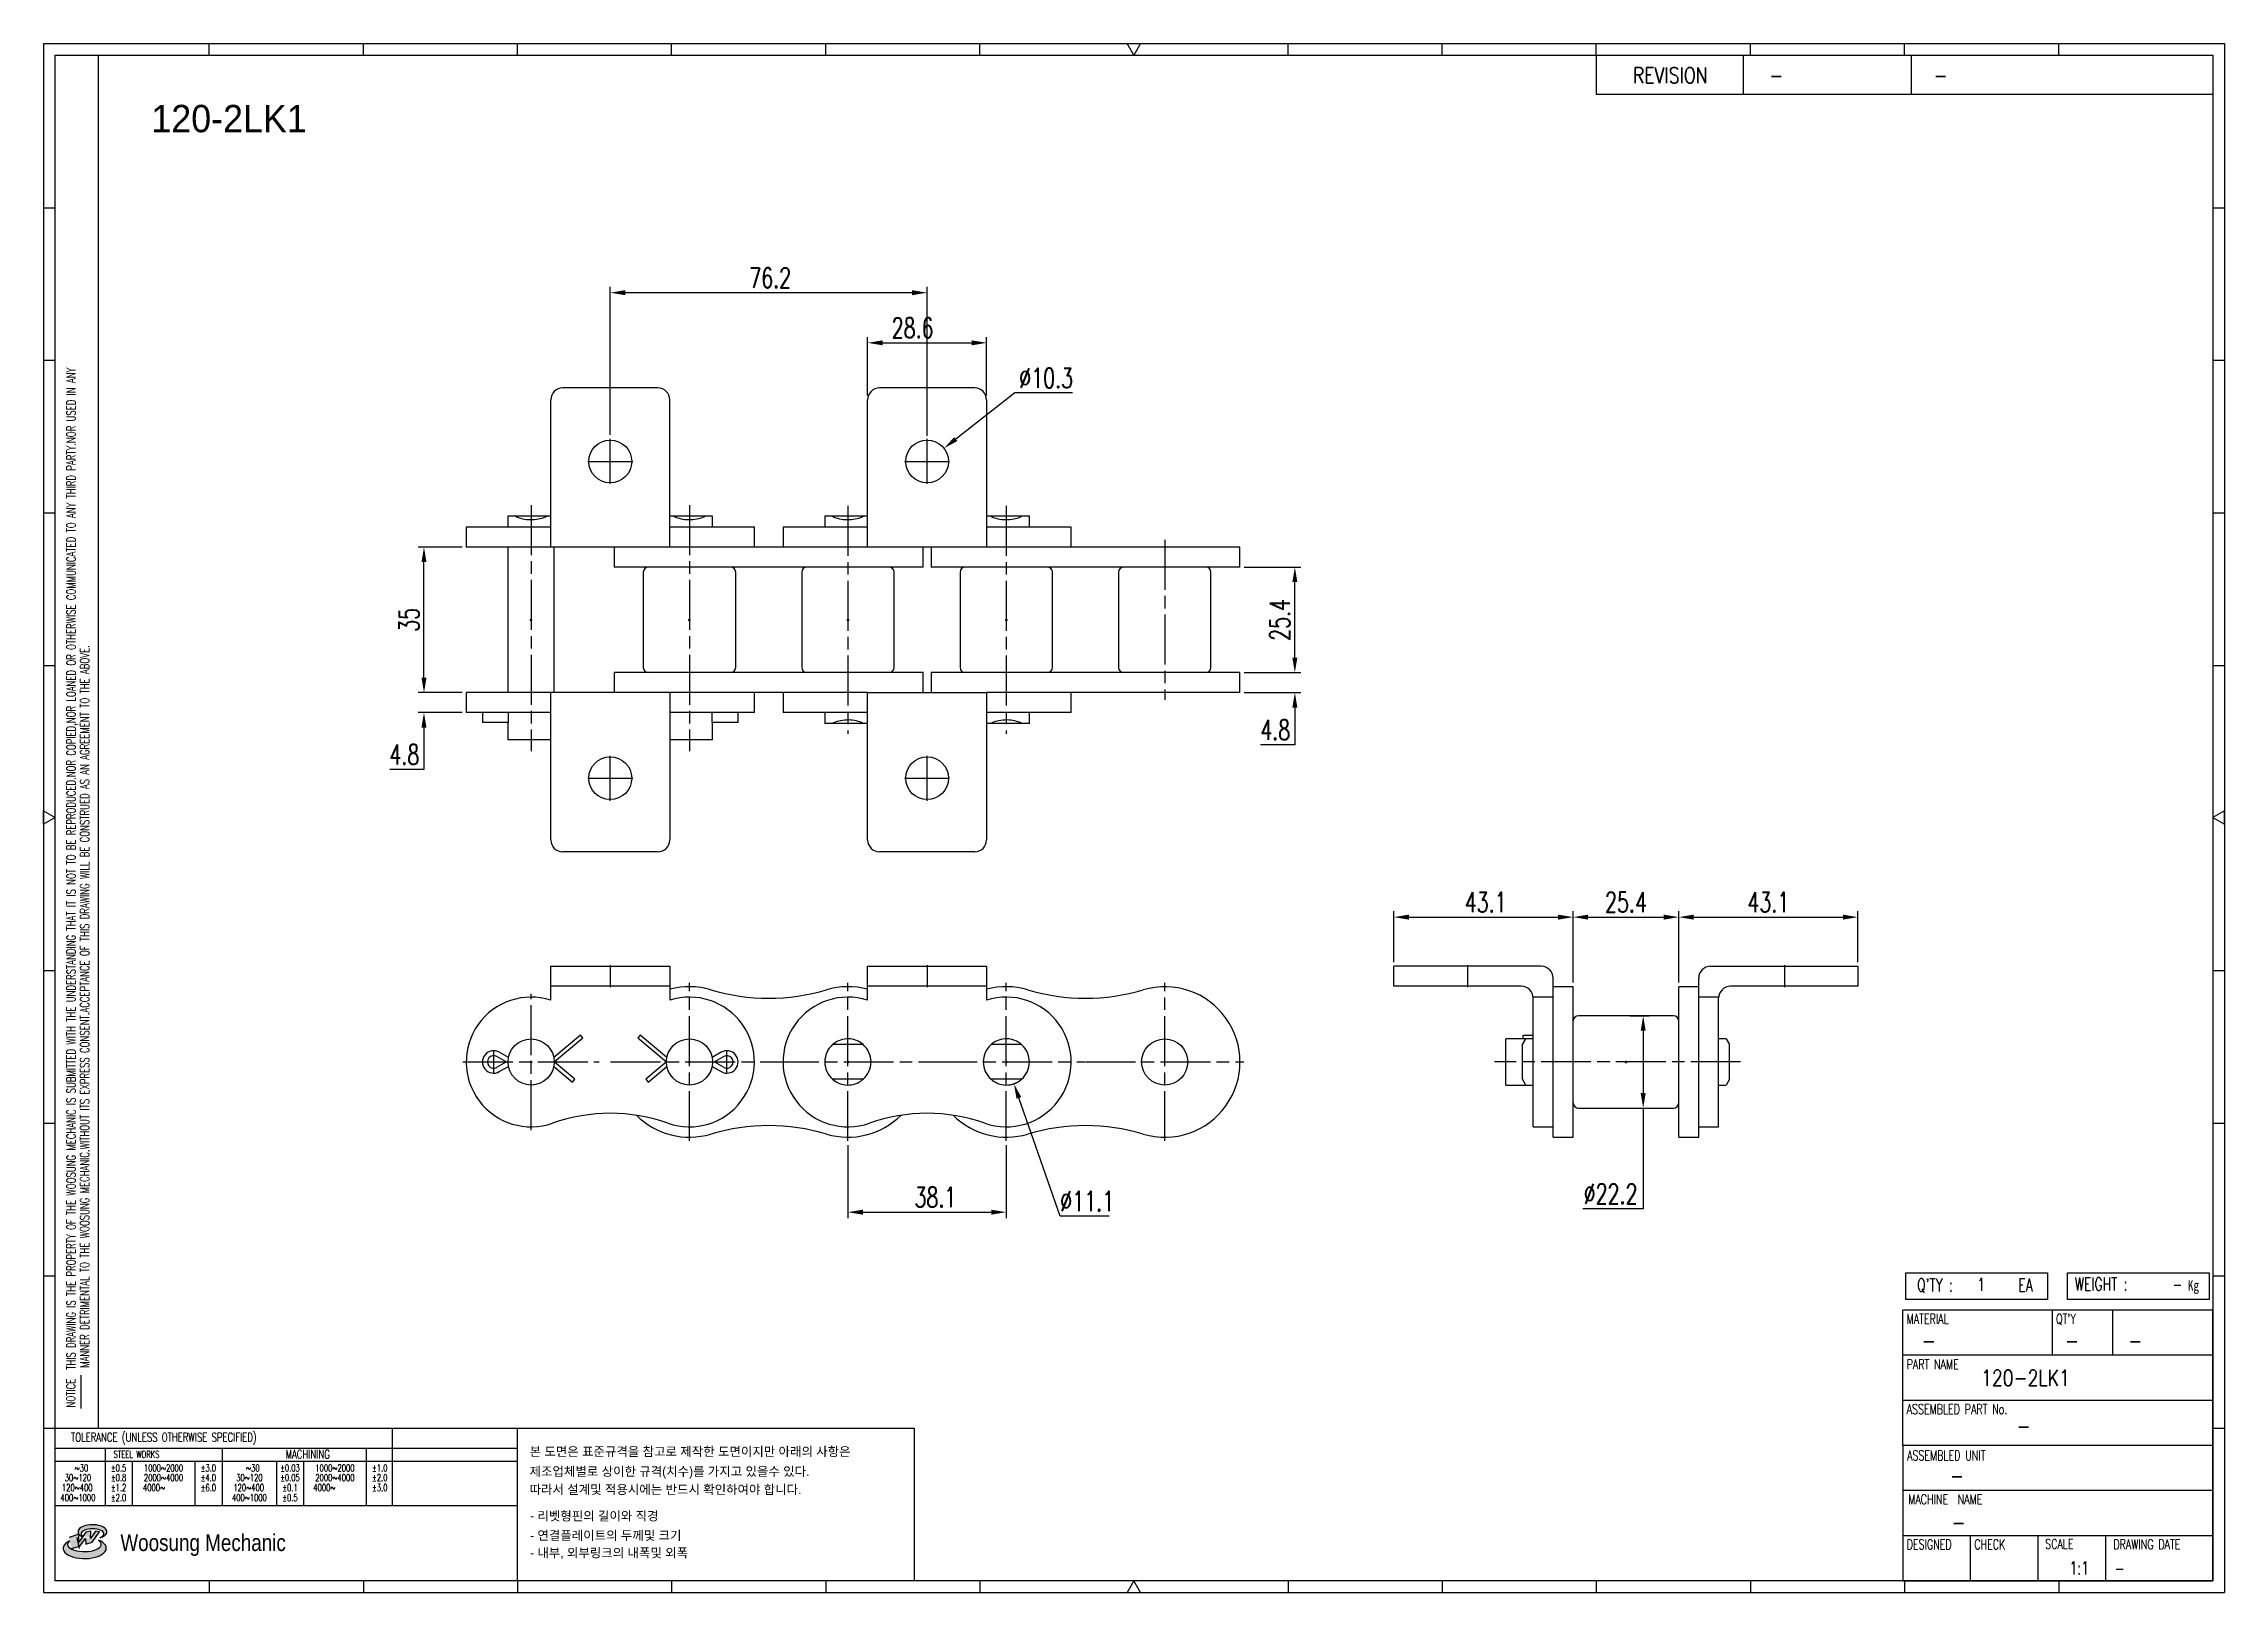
# Model space of a CAD drawing. Header units: millimetres. Extents: x 2104 to 2628, y 59 to 431.
import ezdxf
from ezdxf.enums import TextEntityAlignment as Align

# ---------------------------------------------------------------- set-up
doc = ezdxf.new("R2010")
doc.units = ezdxf.units.MM
doc.linetypes.add('AM_ISO08W050', pattern=[18, 12, -1.5, 3, -1.5])
doc.layers.get('Defpoints').update_dxf_attribs({"color": 80})
doc.layers.add('2d ConnectionPoints', color=7, linetype='Continuous', lineweight=50)
doc.layers.add('CL1', color=140, linetype='AM_ISO08W050', lineweight=25)
for name, color, linetype in [('S-DIM', 7, 'Continuous'), ('TITLE', 7, 'Continuous'), ('도면레이아웃', 7, 'Continuous')]:
    doc.layers.add(name, color=color, linetype=linetype)
doc.styles.add('HAN', font='ROMANS.shx', dxfattribs={"width": 0.7, "bigfont": 'whgtxt.shx'})
doc.styles.add('HKD_ST2', font='romans.shx', dxfattribs={"width": 0.7, "height": 4, "bigfont": '@extfont2.shx'})
doc.styles.add('HSG', font='SIMPLEX.shx', dxfattribs={"width": 0.7, "bigfont": 'HSG.shx'})
doc.styles.add('MtXpl_', font='Gulim.ttf')
doc.styles.add('SLDTEXTSTYLE4', font='arial.ttf', dxfattribs={"width": 0.8})
doc.dimstyles.new('AP2', dxfattribs={"dimscale": 2, "dimtxt": 2.4, "dimasz": 1.8, "dimexe": 0.7, "dimexo": 0.5, "dimgap": 0.6, "dimtad": 1, "dimtoh": 1, "dimdec": 1, "dimrnd": 0.01, "dimzin": 9, "dimdsep": 46, "dimtxsty": 'HSG', "dimcen": 0, "dimclrd": 251, "dimclre": 251, "dimclrt": 60, "dimazin": 2, "dimtp": 1, "dimtm": 1, "dimtfac": 0.5, "dimtdec": 1, "dimtofl": 0, "dimtmove": 0, "dimatfit": 3, "dimfxl": 0, "dimtvp": 1, "dimtolj": 2, "dimlwd": -1, "dimlwe": -1, "dimarcsym": 0})

msp = doc.modelspace()

# ---------------------------------------------------------------- texts
at = {"color": 254, "style": 'MtXpl_'}
msp.add_text('120-2LK1', height=6.586, dxfattribs=at).set_placement((2129.51, 409.97))
at = {"style": 'HAN', "width": 0.8}
msp.add_text('120-2LK1', height=3.8, dxfattribs=at).set_placement((2569.58, 108.46))
at = {"color": 140, "style": 'MtXpl_'}
for s, p in [('제조업체별로 상이한 규격(치수)를 가지고 있을수 있다.', (2220.48, 86.78)), ('본 도면은 표준규격을 참고로 제작한 도면이지만 아래의 사항은', (2220.48, 91.55)), ('따라서 설계및 적용시에는 반드시 확인하여야 합니다.', (2220.48, 82.42)), ('- 리벳형핀의 길이와 직경', (2220.6, 76.05)), ('- 연결플레이트의 두께및 크기', (2220.6, 71.38)), ('- 내부, 외부링크의 내폭및 외폭', (2220.6, 67.18))]:
    msp.add_text(s, height=2.1952, dxfattribs=at).set_placement(p)

# ---------------------------------------------------------------- blocks, each defined once
blk = doc.blocks.new('MAST')
at = {"layer": '도면레이아웃'}
h = blk.add_hatch(color=10, dxfattribs=at)
h.paths.add_polyline_path([(1.544, 35.177), (1.554, 34.966), (1.779, 35.034), (2.054, 35.422), (1.908, 35.446), (1.728, 35.167), (1.741, 35.439), (1.547, 35.405), (1.292, 35.041), (1.295, 35.33), (0.943, 35.208), (1.03, 34.8), (1.336, 34.885)])
edge = h.paths.add_edge_path()
edge.add_ellipse((1.795, 35.421), major_axis=(-0.53, 0), ratio=0.487785, start_angle=122.36065, end_angle=403.39574)
edge.add_line((1.411, 35.244), (1.419, 35.261))
edge.add_ellipse((1.798, 35.344), major_axis=(-0.423, 0), ratio=0.444396, start_angle=131.58977, end_angle=386.19408, ccw=False)
edge = h.paths.add_edge_path()
edge.add_ellipse((1.512, 34.815), major_axis=(-0.793, 0), ratio=0.480113, start_angle=314.67633, end_angle=590.85213)
edge.add_ellipse((1.501, 34.958), major_axis=(-0.62, 0), ratio=0.43311, start_angle=331.7024, end_angle=574.42495, ccw=False)
at = {"color": 140}
for p, q in [((0, 90.118), (80.15, 90.118)), ((0, 90.118), (0, 33.191)), ((80.15, 90.118), (80.15, 33.191)), ((57.068, 89.693), (57.068, 88.246)), ((62.47, 89.693), (62.47, 88.246)), ((68.635, 89.693), (68.635, 88.246)), ((79.725, 88.246), (57.068, 88.246)), ((68.449, 43.961), (68.449, 44.936)), ((68.449, 44.936), (73.654, 44.936)), ((73.654, 44.936), (73.654, 43.961)), ((74.39, 43.961), (74.39, 44.936)), ((74.39, 44.936), (79.595, 44.936)), ((79.595, 44.936), (79.595, 43.961)), ((68.336, 38.59), (68.336, 43.563)), ((79.725, 43.563), (68.336, 43.563)), ((73.654, 43.961), (68.449, 43.961)), ((73.827, 43.563), (73.827, 41.905)), ((79.595, 43.961), (74.39, 43.961)), ((76.037, 43.563), (76.037, 41.905)), ((79.725, 38.59), (79.725, 43.563)), ((79.725, 41.905), (68.336, 41.905)), ((79.725, 40.248), (68.336, 40.248)), ((68.336, 38.59), (68.336, 33.616)), ((79.725, 38.59), (68.336, 38.59)), ((79.725, 33.616), (79.725, 38.59)), ((79.725, 36.932), (68.336, 36.932)), ((79.725, 35.274), (68.336, 35.274)), ((70.822, 33.616), (70.822, 35.274)), ((73.309, 33.616), (73.309, 35.274)), ((75.796, 33.616), (75.796, 35.274)), ((0, 33.191), (80.15, 33.191)), ((68.336, 33.616), (79.725, 33.616))]:
    blk.add_line(p, q, dxfattribs=at)
for p, q in [((6.089, 89.693), (6.089, 90.118)), ((11.753, 89.693), (11.753, 90.118)), ((17.418, 89.693), (17.418, 90.118)), ((23.082, 89.693), (23.082, 90.118)), ((28.746, 89.693), (28.746, 90.118)), ((34.411, 89.693), (34.411, 90.118)), ((45.739, 89.693), (45.739, 90.118)), ((51.404, 89.693), (51.404, 90.118)), ((57.068, 89.693), (57.068, 90.118)), ((62.732, 89.693), (62.732, 90.118)), ((68.397, 89.693), (68.397, 90.118)), ((74.061, 89.693), (74.061, 90.118)), ((0, 84.085), (0.425, 84.085)), ((79.725, 84.085), (80.15, 84.085)), ((0, 78.478), (0.425, 78.478)), ((79.725, 78.478), (80.15, 78.478)), ((0, 72.87), (0.425, 72.87)), ((79.725, 72.87), (80.15, 72.87)), ((0, 67.262), (0.425, 67.262)), ((79.725, 67.262), (80.15, 67.262)), ((0, 56.047), (0.425, 56.047)), ((79.725, 56.047), (80.15, 56.047)), ((0, 50.439), (0.425, 50.439)), ((79.725, 50.439), (80.15, 50.439)), ((0, 44.832), (0.425, 44.832)), ((79.725, 44.832), (80.15, 44.832)), ((1.377, 39.947), (1.377, 41.174)), ((0, 39.224), (0.425, 39.224)), ((79.725, 39.224), (80.15, 39.224)), ((6.089, 33.616), (6.089, 33.191)), ((11.753, 33.616), (11.753, 33.191)), ((17.418, 33.616), (17.418, 33.191)), ((23.082, 33.616), (23.082, 33.191)), ((28.746, 33.616), (28.746, 33.191)), ((34.411, 33.616), (34.411, 33.191)), ((45.739, 33.616), (45.739, 33.191)), ((51.404, 33.616), (51.404, 33.191)), ((57.068, 33.616), (57.068, 33.191)), ((62.732, 33.616), (62.732, 33.191)), ((68.397, 33.616), (68.397, 33.191)), ((74.061, 33.616), (74.061, 33.191))]:
    blk.add_line(p, q)
at = {"color": 2}
for p, q in [((2.017, 39.224), (2.017, 89.693)), ((0.425, 39.224), (17.418, 39.224)), ((0.425, 38.487), (17.418, 38.487)), ((2.257, 38.487), (2.257, 36.382)), ((6.557, 38.5), (6.557, 36.382)), ((11.857, 38.487), (11.857, 36.382)), ((12.816, 39.224), (12.816, 36.382)), ((17.418, 33.616), (17.418, 39.224)), ((0.425, 38.012), (17.418, 38.012)), ((3.257, 38.012), (3.257, 36.382)), ((5.557, 38.012), (5.557, 36.382)), ((8.557, 38.012), (8.557, 36.382)), ((9.557, 38.026), (9.557, 36.382)), ((0.425, 36.382), (17.418, 36.382))]:
    blk.add_line(p, q, dxfattribs=at)
for points in [[(40.075, 89.693), (39.83, 90.118), (40.32, 90.118)], [(0.425, 61.679), (0, 61.433), (0, 61.924)], [(79.725, 61.679), (80.15, 61.433), (80.15, 61.924)], [(40.075, 33.616), (39.83, 33.191), (40.32, 33.191)]]:
    blk.add_lwpolyline(points, close=True)
at = {"color": 140}
blk.add_lwpolyline([(0.425, 89.693), (79.725, 89.693), (79.725, 33.616), (0.425, 33.616)], close=True, dxfattribs=at)
at = {"layer": '도면레이아웃'}
for p, q in [((1.295, 35.33), (0.943, 35.208)), ((1.547, 35.405), (1.292, 35.041)), ((1.292, 35.041), (1.295, 35.33)), ((1.741, 35.439), (1.547, 35.405)), ((1.908, 35.446), (1.728, 35.167)), ((1.728, 35.167), (1.741, 35.439)), ((1.779, 35.034), (2.054, 35.422)), ((2.054, 35.422), (1.908, 35.446)), ((1.03, 34.8), (1.336, 34.885)), ((1.224, 35.208), (1.311, 34.8)), ((1.224, 35.208), (1.224, 35.208)), ((1.336, 34.885), (1.544, 35.177)), ((1.419, 35.261), (1.411, 35.244)), ((1.544, 35.177), (1.554, 34.966)), ((1.554, 34.966), (1.779, 35.034))]:
    blk.add_line(p, q, dxfattribs=at)
for centre, major_axis, ratio, start_param, end_param in [((1.795, 35.421), (-0.53, 0), 0.487785, 2.135596, 7.040584), ((1.798, 35.344), (-0.423, 0), 0.444396, 2.296675, 6.740358), ((1.512, 34.815), (-0.793, 0), 0.480113, 5.492138, 10.312315), ((1.501, 34.958), (-0.62, 0), 0.43311, 5.789299, 10.025607)]:
    blk.add_ellipse(centre, major_axis=major_axis, ratio=ratio, start_param=start_param, end_param=end_param, dxfattribs=at)
for s, height, style, width, p in [('REVISION', 0.5806, 'HAN', 0.8, (58.415, 88.664)), ('-', 0.581, 'HAN', 0.8, (63.426, 88.664)), ('-', 0.581, 'HAN', 0.8, (69.468, 88.664)), ("Q'TY : ", 0.4746, 'HKD_ST2', 0.7, (68.857, 44.253)), ('1', 0.475, 'HKD_ST2', 0.7, (71.071, 44.275)), ('EA', 0.4746, 'HKD_ST2', 0.7, (72.578, 44.253)), ('WEIGHT : ', 0.4746, 'HKD_ST2', 0.7, (74.65, 44.286)), ('-', 0.581, 'HAN', 0.8, (69.029, 42.157)), ('-', 0.581, 'HAN', 0.8, (74.289, 42.157)), ('-', 0.581, 'HAN', 0.8, (76.623, 42.157)), ('-', 0.581, 'HAN', 0.8, (72.515, 39.013)), ('-', 0.581, 'HAN', 0.8, (70.067, 37.189)), ('-', 0.581, 'HAN', 0.8, (70.126, 35.48)), ('1:1', 0.4746, 'HKD_ST2', 0.7, (74.458, 33.848)), ('-', 0.475, 'HKD_ST2', 0.7, (76.112, 33.837))]:
    blk.add_text(s, height=height, dxfattribs=dict(style=style, width=width)).set_placement(p)
at = {"color": 6, "style": 'HKD_ST2', "width": 0.7}
for s, p in [(' THIS DRAWING IS THE PROPERTY OF THE WOOSUNG MECHANIC IS SUBMITTED WITH THE UNDERSTANDING THAT IT IS NOT TO BE REPRODUCED.NOR COPIED,NOR LOANED OR OTHERWISE COMMUNICATED TO ANY THIRD PARTY.NOR USED IN ANY', (1.173, 41.217)), ('MANNER DETRIMENTAL TO THE WOOSUNG MECHANIC.WITHOUT ITS EXPRESS CONSENT.ACCEPTANCE OF THIS DRAWING WILL BE CONSTRUED AS AN AGREEMENT TO THE ABOVE.', (1.672, 41.447))]:
    blk.add_text(s, height=0.326266, rotation=90, dxfattribs=at).set_placement(p)
at = {"style": 'HKD_ST2', "width": 0.7}
blk.add_text('-', height=0.475, dxfattribs=at).set_placement((78.613, 44.286), align=Align.RIGHT)
at = {"color": 254, "style": 'HKD_ST2', "width": 0.7}
for s, height, p in [('MATERIAL', 0.3651, (68.474, 43.425)), ("QT'Y", 0.3651, (73.965, 43.425)), ('PART NAME', 0.3651, (68.474, 41.756)), ('ASSEMBLED PART No.', 0.36511, (68.474, 40.109)), ('ASSEMBLED UNIT', 0.36511, (68.49, 38.408)), ('MACHINE  NAME', 0.36511, (68.532, 36.794)), ('DESIGNED', 0.3651, (68.474, 35.136)), ('CHECK', 0.3651, (70.961, 35.136)), ('SCALE', 0.3651, (73.566, 35.153)), ('DRAWING DATE', 0.36511, (76.071, 35.141))]:
    blk.add_text(s, height=height, dxfattribs=at).set_placement(p, align=Align.TOP_LEFT)
at = {"style": 'HKD_ST2', "width": 0.7}
blk.add_text('NOTICE', height=0.3263, rotation=90, dxfattribs=at).set_placement((1.163, 39.988))
blk.add_text('TOLERANCE (UNLESS OTHERWISE SPECIFIED)', height=0.32627, dxfattribs=at).set_placement((4.417, 38.896), align=Align.MIDDLE_CENTER)
at = {"color": 4, "style": 'HKD_ST2', "width": 0.7}
for s, height, p in [('%%12630', 0.261, (1.389, 37.762)), ('1000%%1262000', 0.26101, (4.407, 37.762)), ('%%12630', 0.261, (7.689, 37.762)), ('1000%%1262000', 0.26101, (10.707, 37.762)), ('120%%126400', 0.26101, (1.237, 37.045)), ('30%%126120', 0.261, (1.263, 37.411)), ('4000%%126', 0.261, (4.061, 37.045)), ('2000%%1264000', 0.26101, (4.407, 37.411)), ('120%%126400', 0.26101, (7.537, 37.045)), ('30%%126120', 0.261, (7.563, 37.411)), ('4000%%126', 0.261, (10.321, 37.045)), ('2000%%1264000', 0.26101, (10.707, 37.411)), ('400%%1261000', 0.26101, (1.263, 36.67)), ('400%%1261000', 0.26101, (7.563, 36.67))]:
    blk.add_text(s, height=height, dxfattribs=at).set_placement(p, align=Align.MIDDLE_CENTER)
for s, height, p in [('%%P0.5', 0.261, (2.757, 37.762)), ('STEEL WORKS', 0.26101, (3.416, 38.268)), ('%%P3.0', 0.261, (6.057, 37.762)), ('%%P0.03', 0.261, (9.057, 37.762)), ('MACHINING', 0.3263, (9.707, 38.27)), ('%%P1.0', 0.261, (12.357, 37.762)), ('%%P0.8', 0.261, (2.757, 37.411)), ('%%P1.2', 0.261, (2.757, 37.045)), ('%%P4.0', 0.261, (6.057, 37.411)), ('%%P6.0', 0.261, (6.057, 37.045)), ('%%P0.05', 0.261, (9.057, 37.411)), ('%%P0.1', 0.261, (9.057, 37.045)), ('%%P2.0', 0.261, (12.357, 37.411)), ('%%P3.0', 0.261, (12.357, 37.045)), ('%%P2.0', 0.261, (2.757, 36.67)), ('%%P0.5', 0.261, (9.057, 36.67))]:
    blk.add_text(s, height=height, dxfattribs=at).set_placement(p, align=Align.MIDDLE)
at = {"color": 1, "style": 'SLDTEXTSTYLE4', "width": 0.8}
blk.add_text('Woosung Mechanic', height=0.61957, dxfattribs=at).set_placement((2.822, 34.711))
at = {"layer": 'TITLE', "width": 0.8}
blk.add_text('Kg', height=0.3789, dxfattribs=at).set_placement((78.807, 44.286))
blk = doc.blocks.new('*D2')
at = {"layer": 'Defpoints', "color": 0, "transparency": 16777216}
for p in [(2391.34, 279.99), (2404.54, 279.99), (2391.34, 275.19)]:
    blk.add_point(p, dxfattribs=at)
at = {"layer": 'S-DIM', "color": 251, "linetype": 'ByBlock', "transparency": 16777216}
for p, q in [((2404.54, 283.59), (2404.54, 287.19)), ((2392.34, 279.99), (2405.94, 279.99)), ((2392.34, 275.19), (2405.94, 275.19)), ((2404.54, 271.59), (2404.54, 262.62)), ((2404.54, 262.62), (2396.3, 262.62))]:
    blk.add_line(p, q, dxfattribs=at)
at = {"layer": 'S-DIM', "color": 251, "transparency": 16777216}
for points in [[(2403.94, 283.59), (2405.14, 283.59), (2404.54, 279.99)], [(2403.94, 271.59), (2405.14, 271.59), (2404.54, 275.19)]]:
    blk.add_solid(points, dxfattribs=at)
at = {"layer": 'S-DIM', "color": 60, "transparency": 16777216, "insert": (2399.82, 266.22), "char_height": 4.8, "attachment_point": 5, "style": 'HSG'}
blk.add_mtext('\\A2;4.8', dxfattribs=at)
blk = doc.blocks.new('*D3')
at = {"layer": 'Defpoints', "color": 0, "transparency": 16777216}
for p in [(2391.34, 305.39), (2404.54, 305.39), (2391.34, 279.99)]:
    blk.add_point(p, dxfattribs=at)
at = {"layer": 'S-DIM', "color": 251, "linetype": 'ByBlock', "transparency": 16777216}
for p, q in [((2392.34, 305.39), (2405.94, 305.39)), ((2404.54, 283.59), (2404.54, 301.79)), ((2392.34, 279.99), (2405.94, 279.99))]:
    blk.add_line(p, q, dxfattribs=at)
at = {"layer": 'S-DIM', "color": 251, "transparency": 16777216}
for points in [[(2403.94, 301.79), (2405.14, 301.79), (2404.54, 305.39)], [(2403.94, 283.59), (2405.14, 283.59), (2404.54, 279.99)]]:
    blk.add_solid(points, dxfattribs=at)
at = {"layer": 'S-DIM', "color": 60, "transparency": 16777216, "insert": (2400.94, 292.69), "char_height": 4.8, "attachment_point": 5, "rotation": 90, "style": 'HSG'}
blk.add_mtext('\\A2;25.4', dxfattribs=at)
blk = doc.blocks.new('*D4')
at = {"layer": 'Defpoints', "color": 0, "transparency": 16777216}
for p in [(2239.89, 371.38), (2239.89, 336.2), (2316.09, 335.94)]:
    blk.add_point(p, dxfattribs=at)
at = {"layer": 'S-DIM', "color": 251, "linetype": 'ByBlock', "transparency": 16777216}
for p, q in [((2239.89, 337.2), (2239.89, 372.78)), ((2316.09, 336.94), (2316.09, 372.78)), ((2312.49, 371.38), (2243.49, 371.38))]:
    blk.add_line(p, q, dxfattribs=at)
at = {"layer": 'S-DIM', "color": 251, "transparency": 16777216}
for points in [[(2243.49, 371.98), (2243.49, 370.78), (2239.89, 371.38)], [(2312.49, 371.98), (2312.49, 370.78), (2316.09, 371.38)]]:
    blk.add_solid(points, dxfattribs=at)
at = {"layer": 'S-DIM', "color": 60, "transparency": 16777216, "insert": (2278.34, 374.98), "char_height": 4.8, "attachment_point": 5, "style": 'HSG'}
blk.add_mtext('\\A2;76.2', dxfattribs=at)
blk = doc.blocks.new('*D5')
at = {"layer": 'Defpoints', "color": 0, "transparency": 16777216}
for p in [(2330.39, 359.32), (2301.79, 345.63), (2330.39, 345.63)]:
    blk.add_point(p, dxfattribs=at)
at = {"layer": 'S-DIM', "color": 251, "linetype": 'ByBlock', "transparency": 16777216}
for p, q in [((2301.79, 346.63), (2301.79, 360.72)), ((2305.39, 359.32), (2326.79, 359.32)), ((2330.39, 346.63), (2330.39, 360.72))]:
    blk.add_line(p, q, dxfattribs=at)
at = {"layer": 'S-DIM', "color": 251, "transparency": 16777216}
for points in [[(2305.39, 359.92), (2305.39, 358.72), (2301.79, 359.32)], [(2326.79, 359.92), (2326.79, 358.72), (2330.39, 359.32)]]:
    blk.add_solid(points, dxfattribs=at)
at = {"layer": 'S-DIM', "color": 60, "transparency": 16777216, "insert": (2312.61, 362.92), "char_height": 4.8, "attachment_point": 5, "style": 'HSG'}
blk.add_mtext('\\A2;28.6', dxfattribs=at)
blk = doc.blocks.new('*D6')
at = {"layer": 'Defpoints', "color": 0, "transparency": 16777216}
for p in [(2320.15, 333.96), (2312.03, 327.63)]:
    blk.add_point(p, dxfattribs=at)
at = {"layer": 'S-DIM', "color": 251, "linetype": 'ByBlock', "transparency": 16777216}
for p, q in [((2337.19, 347.26), (2322.99, 336.18)), ((2351.03, 347.26), (2337.19, 347.26))]:
    blk.add_line(p, q, dxfattribs=at)
at = {"layer": 'S-DIM', "color": 251, "transparency": 16777216}
blk.add_solid([(2322.62, 336.65), (2323.36, 335.7), (2320.15, 333.96)], dxfattribs=at)
at = {"layer": 'S-DIM', "color": 60, "transparency": 16777216, "insert": (2344.71, 350.86), "char_height": 4.8, "attachment_point": 5, "style": 'HSG'}
blk.add_mtext('\\A2;∅10.3', dxfattribs=at)
blk = doc.blocks.new('*D7')
at = {"layer": 'Defpoints', "color": 0, "transparency": 16777216}
for p in [(2195.08, 275.19), (2205.24, 275.19), (2205.24, 270.39)]:
    blk.add_point(p, dxfattribs=at)
at = {"layer": 'S-DIM', "color": 251, "linetype": 'ByBlock', "transparency": 16777216}
for p, q in [((2195.08, 278.79), (2195.08, 282.39)), ((2204.24, 275.19), (2193.68, 275.19)), ((2204.24, 270.39), (2193.68, 270.39)), ((2195.08, 266.79), (2195.08, 256.72)), ((2195.08, 256.72), (2186.84, 256.72))]:
    blk.add_line(p, q, dxfattribs=at)
at = {"layer": 'S-DIM', "color": 251, "transparency": 16777216}
for points in [[(2194.48, 278.79), (2195.68, 278.79), (2195.08, 275.19)], [(2194.48, 266.79), (2195.68, 266.79), (2195.08, 270.39)]]:
    blk.add_solid(points, dxfattribs=at)
at = {"layer": 'S-DIM', "color": 60, "transparency": 16777216, "insert": (2190.36, 260.32), "char_height": 4.8, "attachment_point": 5, "style": 'HSG'}
blk.add_mtext('\\A2;4.8', dxfattribs=at)
blk = doc.blocks.new('*D8')
at = {"layer": 'Defpoints', "color": 0, "transparency": 16777216}
for p in [(2195.08, 310.19), (2205.24, 310.19), (2205.24, 275.19)]:
    blk.add_point(p, dxfattribs=at)
at = {"layer": 'S-DIM', "color": 251, "linetype": 'ByBlock', "transparency": 16777216}
for p, q in [((2204.24, 310.19), (2193.68, 310.19)), ((2195.08, 278.79), (2195.08, 306.59)), ((2204.24, 275.19), (2193.68, 275.19))]:
    blk.add_line(p, q, dxfattribs=at)
at = {"layer": 'S-DIM', "color": 251, "transparency": 16777216}
for points in [[(2194.48, 306.59), (2195.68, 306.59), (2195.08, 310.19)], [(2194.48, 278.79), (2195.68, 278.79), (2195.08, 275.19)]]:
    blk.add_solid(points, dxfattribs=at)
at = {"layer": 'S-DIM', "color": 60, "transparency": 16777216, "insert": (2191.48, 292.69), "char_height": 4.8, "attachment_point": 5, "rotation": 90, "style": 'HSG'}
blk.add_mtext('\\A2;35', dxfattribs=at)
blk = doc.blocks.new('*D9')
at = {"layer": 'Defpoints', "color": 0, "transparency": 16777216}
for p in [(2297.04, 167.35), (2335.14, 167.35), (2335.14, 150.21)]:
    blk.add_point(p, dxfattribs=at)
at = {"layer": 'S-DIM', "color": 251, "linetype": 'ByBlock', "transparency": 16777216}
for p, q in [((2297.04, 166.35), (2297.04, 148.81)), ((2335.14, 166.35), (2335.14, 148.81)), ((2300.64, 150.21), (2331.54, 150.21))]:
    blk.add_line(p, q, dxfattribs=at)
at = {"layer": 'S-DIM', "color": 251, "transparency": 16777216}
for points in [[(2300.64, 150.81), (2300.64, 149.61), (2297.04, 150.21)], [(2331.54, 150.81), (2331.54, 149.61), (2335.14, 150.21)]]:
    blk.add_solid(points, dxfattribs=at)
at = {"layer": 'S-DIM', "color": 60, "transparency": 16777216, "insert": (2318.09, 153.81), "char_height": 4.8, "attachment_point": 5, "style": 'HSG'}
blk.add_mtext('\\A2;38.1', dxfattribs=at)
blk = doc.blocks.new('*D10')
at = {"layer": 'Defpoints', "color": 0, "transparency": 16777216}
for p in [(2333.31, 191.6), (2336.97, 181.11)]:
    blk.add_point(p, dxfattribs=at)
at = {"layer": 'S-DIM', "color": 251, "linetype": 'ByBlock', "transparency": 16777216}
for p, q in [((2348.1, 149.27), (2338.16, 177.71)), ((2359.86, 149.27), (2348.1, 149.27))]:
    blk.add_line(p, q, dxfattribs=at)
blk.add_arc((2335.14, 186.35), 5.56, 274.8325, 301.0954, dxfattribs=at)
at = {"layer": 'S-DIM', "color": 251, "transparency": 16777216}
blk.add_solid([(2338.73, 177.91), (2337.59, 177.51), (2336.97, 181.11)], dxfattribs=at)
at = {"layer": 'S-DIM', "color": 60, "transparency": 16777216, "insert": (2354.58, 152.87), "char_height": 4.8, "attachment_point": 5, "style": 'HSG'}
blk.add_mtext('\\A2;∅11.1', dxfattribs=at)
blk = doc.blocks.new('*D11')
at = {"layer": 'Defpoints', "color": 0, "transparency": 16777216}
for p in [(2471.47, 221.18), (2428.37, 209.35), (2471.47, 204.45)]:
    blk.add_point(p, dxfattribs=at)
at = {"layer": 'S-DIM', "color": 251, "linetype": 'ByBlock', "transparency": 16777216}
for p, q in [((2428.37, 210.35), (2428.37, 222.58)), ((2431.97, 221.18), (2467.87, 221.18)), ((2471.47, 205.45), (2471.47, 222.58))]:
    blk.add_line(p, q, dxfattribs=at)
at = {"layer": 'S-DIM', "color": 251, "transparency": 16777216}
for points in [[(2431.97, 221.78), (2431.97, 220.58), (2428.37, 221.18)], [(2467.87, 221.78), (2467.87, 220.58), (2471.47, 221.18)]]:
    blk.add_solid(points, dxfattribs=at)
at = {"layer": 'S-DIM', "color": 60, "transparency": 16777216, "insert": (2450.43, 224.78), "char_height": 4.8, "attachment_point": 5, "style": 'HSG'}
blk.add_mtext('\\A2;43.1', dxfattribs=at)
blk = doc.blocks.new('*D12')
at = {"layer": 'Defpoints', "color": 0, "transparency": 16777216}
for p in [(2496.87, 221.18), (2471.47, 204.45), (2496.87, 204.45)]:
    blk.add_point(p, dxfattribs=at)
at = {"layer": 'S-DIM', "color": 251, "linetype": 'ByBlock', "transparency": 16777216}
for p, q in [((2471.47, 205.45), (2471.47, 222.58)), ((2475.07, 221.18), (2493.27, 221.18)), ((2496.87, 205.45), (2496.87, 222.58))]:
    blk.add_line(p, q, dxfattribs=at)
at = {"layer": 'S-DIM', "color": 251, "transparency": 16777216}
for points in [[(2475.07, 221.78), (2475.07, 220.58), (2471.47, 221.18)], [(2493.27, 221.78), (2493.27, 220.58), (2496.87, 221.18)]]:
    blk.add_solid(points, dxfattribs=at)
at = {"layer": 'S-DIM', "color": 60, "transparency": 16777216, "insert": (2484.17, 224.78), "char_height": 4.8, "attachment_point": 5, "style": 'HSG'}
blk.add_mtext('\\A2;25.4', dxfattribs=at)
blk = doc.blocks.new('*D13')
at = {"layer": 'Defpoints', "color": 0, "transparency": 16777216}
for p in [(2539.97, 221.18), (2539.97, 209.35), (2496.87, 204.45)]:
    blk.add_point(p, dxfattribs=at)
at = {"layer": 'S-DIM', "color": 251, "linetype": 'ByBlock', "transparency": 16777216}
for p, q in [((2496.87, 205.45), (2496.87, 222.58)), ((2500.47, 221.18), (2536.37, 221.18)), ((2539.97, 210.35), (2539.97, 222.58))]:
    blk.add_line(p, q, dxfattribs=at)
at = {"layer": 'S-DIM', "color": 251, "transparency": 16777216}
for points in [[(2500.47, 221.78), (2500.47, 220.58), (2496.87, 221.18)], [(2536.37, 221.78), (2536.37, 220.58), (2539.97, 221.18)]]:
    blk.add_solid(points, dxfattribs=at)
at = {"layer": 'S-DIM', "color": 60, "transparency": 16777216, "insert": (2518.42, 224.78), "char_height": 4.8, "attachment_point": 5, "style": 'HSG'}
blk.add_mtext('\\A2;43.1', dxfattribs=at)
blk = doc.blocks.new('*D14')
at = {"layer": 'Defpoints', "color": 0, "transparency": 16777216}
for p in [(2484.17, 197.47), (2484.17, 175.24), (2488.32, 175.24)]:
    blk.add_point(p, dxfattribs=at)
at = {"layer": 'S-DIM', "color": 251, "linetype": 'ByBlock', "transparency": 16777216}
for p, q in [((2485.17, 197.47), (2489.72, 197.47)), ((2488.32, 193.87), (2488.32, 178.84)), ((2485.17, 175.24), (2489.72, 175.24)), ((2488.32, 175.24), (2488.32, 151.02)), ((2488.32, 151.02), (2473.84, 151.02))]:
    blk.add_line(p, q, dxfattribs=at)
at = {"layer": 'S-DIM', "color": 251, "transparency": 16777216}
for points in [[(2487.72, 193.87), (2488.92, 193.87), (2488.32, 197.47)], [(2487.72, 178.84), (2488.92, 178.84), (2488.32, 175.24)]]:
    blk.add_solid(points, dxfattribs=at)
at = {"layer": 'S-DIM', "color": 60, "transparency": 16777216, "insert": (2480.48, 154.62), "char_height": 4.8, "attachment_point": 5, "style": 'HSG'}
blk.add_mtext('\\A2;%%c22.2', dxfattribs=at)

# ---------------------------------------------------------------- dimensions: what is measured, and where the dimension line sits
at = {"layer": 'S-DIM'}
for base, p1, p2, picture, middle in [((2239.89, 371.38), (2316.09, 335.94), (2239.89, 336.2), '*D4', (2278.34, 371.38)), ((2330.39, 359.32), (2301.79, 345.63), (2330.39, 345.63), '*D5', (2312.61, 359.32)), ((2471.47, 221.18), (2428.37, 209.35), (2471.47, 204.45), '*D11', (2450.43, 221.18)), ((2335.14, 150.21), (2297.04, 167.35), (2335.14, 167.35), '*D9', (2318.09, 150.21))]:
    dim = msp.add_linear_dim(base=base, p1=p1, p2=p2, dimstyle='AP2', dxfattribs=at)
    dim.commit()
    dim.dimension.update_dxf_attribs({"geometry": picture, "text_midpoint": middle, "dimtype": 128})
for p1, p2, picture, middle in [((2312.03, 327.63), (2320.15, 333.96), '*D6', (2344.71, 347.26)), ((2333.31, 191.6), (2336.97, 181.11), '*D10', (2354.58, 149.27))]:
    dim = msp.add_diameter_dim_2p(p1=p1, p2=p2, dimstyle='AP2', dxfattribs=at)
    dim.commit()
    dim.dimension.update_dxf_attribs({"geometry": picture, "text_midpoint": middle, "dimtype": 131})
for base, p1, p2, picture, middle in [((2195.08, 310.19), (2205.24, 275.19), (2205.24, 310.19), '*D8', (2191.48, 292.69)), ((2404.54, 305.39), (2391.34, 279.99), (2391.34, 305.39), '*D3', (2400.94, 292.69))]:
    dim = msp.add_linear_dim(base=base, p1=p1, p2=p2, angle=90, dimstyle='AP2', override={"dimtmove": 1}, dxfattribs=at)
    dim.commit()
    dim.dimension.update_dxf_attribs({"geometry": picture, "text_midpoint": middle})
for base, p1, p2, picture, middle in [((2404.54, 279.99), (2391.34, 275.19), (2391.34, 279.99), '*D2', (2399.82, 262.62)), ((2195.08, 275.19), (2205.24, 270.39), (2205.24, 275.19), '*D7', (2190.36, 256.72))]:
    dim = msp.add_linear_dim(base=base, p1=p1, p2=p2, angle=90, dimstyle='AP2', dxfattribs=at)
    dim.commit()
    dim.dimension.update_dxf_attribs({"geometry": picture, "text_midpoint": middle, "dimtype": 128})
for base, p1, p2, picture, middle in [((2496.87, 221.18), (2471.47, 204.45), (2496.87, 204.45), '*D12', (2484.17, 224.78)), ((2539.97, 221.18), (2496.87, 204.45), (2539.97, 209.35), '*D13', (2518.42, 224.78))]:
    dim = msp.add_linear_dim(base=base, p1=p1, p2=p2, dimstyle='AP2', override={"dimtmove": 1}, dxfattribs=at)
    dim.commit()
    dim.dimension.update_dxf_attribs({"geometry": picture, "text_midpoint": middle})
dim = msp.add_linear_dim(base=(2488.32, 175.24), p1=(2484.17, 197.47), p2=(2484.17, 175.24), angle=90, text='%%c<>', dimstyle='AP2', dxfattribs=at)
dim.commit()
dim.dimension.update_dxf_attribs({"geometry": '*D14', "text_midpoint": (2480.48, 151.02), "dimtype": 128})

# ---------------------------------------------------------------- linework, layer by layer
for p, q in [((2251.33, 348.49), (2228.45, 348.49)), ((2327.53, 348.49), (2304.65, 348.49)), ((2225.59, 310.19), (2225.59, 345.63)), ((2254.19, 310.19), (2254.19, 345.63)), ((2301.79, 310.19), (2301.79, 345.63)), ((2330.39, 345.63), (2330.39, 310.19)), ((2225.59, 314.99), (2205.24, 314.99)), ((2205.24, 314.99), (2205.24, 310.19)), ((2225.59, 317.59), (2215.28, 317.59)), ((2215.28, 317.59), (2215.28, 314.99)), ((2217.16, 317.59), (2217.54, 317.42)), ((2217.54, 317.42), (2217.94, 317.26)), ((2217.94, 317.26), (2218.37, 317.13)), ((2218.37, 317.13), (2218.81, 317.01)), ((2218.81, 317.01), (2219.27, 316.92)), ((2219.27, 316.92), (2219.74, 316.86)), ((2219.74, 316.86), (2220.22, 316.81)), ((2220.22, 316.81), (2220.7, 316.79)), ((2220.7, 316.79), (2221.19, 316.8)), ((2221.19, 316.8), (2221.67, 316.83)), ((2221.67, 316.83), (2222.14, 316.88)), ((2222.14, 316.88), (2222.61, 316.96)), ((2222.61, 316.96), (2223.06, 317.06)), ((2223.06, 317.06), (2223.5, 317.18)), ((2223.5, 317.18), (2223.91, 317.33)), ((2223.91, 317.33), (2224.3, 317.49)), ((2224.3, 317.49), (2224.51, 317.59)), ((2264.49, 317.59), (2254.19, 317.59)), ((2274.54, 314.99), (2254.19, 314.99)), ((2255.26, 317.59), (2255.64, 317.42)), ((2255.64, 317.42), (2256.04, 317.26)), ((2256.04, 317.26), (2256.47, 317.13)), ((2256.47, 317.13), (2256.91, 317.01)), ((2256.91, 317.01), (2257.37, 316.92)), ((2257.37, 316.92), (2257.84, 316.86)), ((2257.84, 316.86), (2258.32, 316.81)), ((2258.32, 316.81), (2258.8, 316.79)), ((2258.8, 316.79), (2259.29, 316.8)), ((2259.29, 316.8), (2259.77, 316.83)), ((2259.77, 316.83), (2260.24, 316.88)), ((2260.24, 316.88), (2260.71, 316.96)), ((2260.71, 316.96), (2261.16, 317.06)), ((2261.16, 317.06), (2261.6, 317.18)), ((2261.6, 317.18), (2262.01, 317.33)), ((2262.01, 317.33), (2262.4, 317.49)), ((2262.4, 317.49), (2262.61, 317.59)), ((2264.49, 314.99), (2264.49, 317.59)), ((2274.54, 310.19), (2274.54, 314.99)), ((2301.79, 314.99), (2281.44, 314.99)), ((2281.44, 314.99), (2281.44, 310.19)), ((2291.48, 317.59), (2291.48, 314.99)), ((2301.79, 317.59), (2291.48, 317.59)), ((2293.36, 317.59), (2293.74, 317.42)), ((2293.74, 317.42), (2294.14, 317.26)), ((2294.14, 317.26), (2294.57, 317.13)), ((2294.57, 317.13), (2295.01, 317.01)), ((2295.01, 317.01), (2295.47, 316.92)), ((2295.47, 316.92), (2295.94, 316.86)), ((2295.94, 316.86), (2296.42, 316.81)), ((2296.42, 316.81), (2296.9, 316.79)), ((2296.9, 316.79), (2297.39, 316.8)), ((2297.39, 316.8), (2297.87, 316.83)), ((2297.87, 316.83), (2298.34, 316.88)), ((2298.34, 316.88), (2298.81, 316.96)), ((2298.81, 316.96), (2299.26, 317.06)), ((2299.26, 317.06), (2299.7, 317.18)), ((2299.7, 317.18), (2300.11, 317.33)), ((2300.11, 317.33), (2300.5, 317.49)), ((2300.5, 317.49), (2300.71, 317.59)), ((2340.69, 317.59), (2330.39, 317.59)), ((2350.74, 314.99), (2330.39, 314.99)), ((2331.46, 317.59), (2331.84, 317.42)), ((2331.84, 317.42), (2332.24, 317.26)), ((2332.24, 317.26), (2332.67, 317.13)), ((2332.67, 317.13), (2333.11, 317.01)), ((2333.11, 317.01), (2333.57, 316.92)), ((2333.57, 316.92), (2334.04, 316.86)), ((2334.04, 316.86), (2334.52, 316.81)), ((2334.52, 316.81), (2335, 316.79)), ((2335, 316.79), (2335.49, 316.8)), ((2335.49, 316.8), (2335.97, 316.83)), ((2335.97, 316.83), (2336.44, 316.88)), ((2336.44, 316.88), (2336.91, 316.96)), ((2336.91, 316.96), (2337.36, 317.06)), ((2337.36, 317.06), (2337.8, 317.18)), ((2337.8, 317.18), (2338.21, 317.33)), ((2338.21, 317.33), (2338.6, 317.49)), ((2338.6, 317.49), (2338.81, 317.59)), ((2340.69, 314.99), (2340.69, 317.59)), ((2350.74, 310.19), (2350.74, 314.99)), ((2254.19, 310.19), (2205.24, 310.19)), ((2215.28, 310.19), (2215.28, 275.19)), ((2226.39, 275.19), (2226.39, 310.19)), ((2240.84, 310.19), (2240.84, 305.39)), ((2301.79, 310.19), (2254.19, 310.19)), ((2330.39, 310.19), (2301.79, 310.19)), ((2315.14, 305.39), (2315.14, 310.19)), ((2317.04, 310.19), (2317.04, 305.39)), ((2391.34, 310.19), (2330.39, 310.19)), ((2391.34, 305.39), (2391.34, 310.19)), ((2315.14, 305.39), (2240.84, 305.39)), ((2391.34, 305.39), (2317.04, 305.39)), ((2247.82, 304.12), (2247.82, 281.26)), ((2270.05, 281.26), (2270.05, 304.12)), ((2285.92, 304.12), (2285.92, 281.26)), ((2308.15, 281.26), (2308.15, 304.12)), ((2324.02, 304.12), (2324.02, 281.26)), ((2346.25, 281.26), (2346.25, 304.12)), ((2362.12, 304.12), (2362.12, 281.26)), ((2384.35, 281.26), (2384.35, 304.12)), ((2240.84, 279.99), (2240.84, 275.19)), ((2315.14, 279.99), (2240.84, 279.99)), ((2315.14, 275.19), (2315.14, 279.99)), ((2317.04, 279.99), (2317.04, 275.19)), ((2391.34, 279.99), (2317.04, 279.99)), ((2391.34, 275.19), (2391.34, 279.99)), ((2254.19, 275.19), (2205.24, 275.19)), ((2205.24, 275.19), (2205.24, 270.39)), ((2225.59, 239.75), (2225.59, 275.19)), ((2301.79, 275.19), (2254.19, 275.19)), ((2254.19, 275.19), (2254.19, 239.75)), ((2274.54, 270.39), (2274.54, 275.19)), ((2281.44, 275.19), (2281.44, 270.39)), ((2301.79, 239.75), (2301.79, 275.19)), ((2301.79, 275.19), (2330.39, 275.19)), ((2391.34, 275.19), (2330.39, 275.19)), ((2330.39, 275.19), (2330.39, 239.75)), ((2350.74, 270.39), (2350.74, 275.19)), ((2225.59, 270.39), (2205.24, 270.39)), ((2209.15, 270.39), (2209.15, 267.99)), ((2215.39, 267.99), (2209.15, 267.99)), ((2215.28, 267.99), (2215.28, 263.79)), ((2215.39, 267.99), (2215.39, 270.39)), ((2274.54, 270.39), (2254.19, 270.39)), ((2264.39, 267.99), (2264.39, 270.39)), ((2270.62, 267.99), (2264.39, 267.99)), ((2264.49, 263.79), (2264.49, 267.99)), ((2270.62, 267.99), (2270.62, 270.39)), ((2301.79, 270.39), (2281.44, 270.39)), ((2291.48, 270.39), (2291.48, 267.79)), ((2301.79, 267.79), (2291.48, 267.79)), ((2293.57, 267.9), (2293.36, 267.79)), ((2293.97, 268.06), (2293.57, 267.9)), ((2294.38, 268.2), (2293.97, 268.06)), ((2294.82, 268.33), (2294.38, 268.2)), ((2295.27, 268.43), (2294.82, 268.33)), ((2295.73, 268.51), (2295.27, 268.43)), ((2296.21, 268.56), (2295.73, 268.51)), ((2296.69, 268.59), (2296.21, 268.56)), ((2297.18, 268.6), (2296.69, 268.59)), ((2297.66, 268.58), (2297.18, 268.6)), ((2298.14, 268.53), (2297.66, 268.58)), ((2298.61, 268.47), (2298.14, 268.53)), ((2299.07, 268.37), (2298.61, 268.47)), ((2299.51, 268.26), (2299.07, 268.37)), ((2299.93, 268.13), (2299.51, 268.26)), ((2300.34, 267.97), (2299.93, 268.13)), ((2300.71, 267.79), (2300.34, 267.97)), ((2350.74, 270.39), (2330.39, 270.39)), ((2340.69, 267.79), (2330.39, 267.79)), ((2331.67, 267.9), (2331.46, 267.79)), ((2332.07, 268.06), (2331.67, 267.9)), ((2332.48, 268.2), (2332.07, 268.06)), ((2332.92, 268.33), (2332.48, 268.2)), ((2333.37, 268.43), (2332.92, 268.33)), ((2333.83, 268.51), (2333.37, 268.43)), ((2334.31, 268.56), (2333.83, 268.51)), ((2334.79, 268.59), (2334.31, 268.56)), ((2335.28, 268.6), (2334.79, 268.59)), ((2335.76, 268.58), (2335.28, 268.6)), ((2336.24, 268.53), (2335.76, 268.58)), ((2336.71, 268.47), (2336.24, 268.53)), ((2337.17, 268.37), (2336.71, 268.47)), ((2337.61, 268.26), (2337.17, 268.37)), ((2338.03, 268.13), (2337.61, 268.26)), ((2338.44, 267.97), (2338.03, 268.13)), ((2338.81, 267.79), (2338.44, 267.97)), ((2340.69, 267.79), (2340.69, 270.39)), ((2225.59, 263.79), (2215.28, 263.79)), ((2264.49, 263.79), (2254.19, 263.79)), ((2251.33, 236.89), (2228.45, 236.89)), ((2327.53, 236.89), (2304.65, 236.89)), ((2225.59, 209.35), (2254.19, 209.35)), ((2225.59, 201.21), (2225.59, 209.35)), ((2254.19, 209.35), (2254.19, 201.21)), ((2301.79, 209.35), (2330.39, 209.35)), ((2301.79, 201.21), (2301.79, 209.35)), ((2330.39, 209.35), (2330.39, 201.21)), ((2463.81, 209.35), (2428.37, 209.35)), ((2428.37, 204.55), (2428.37, 209.35)), ((2466.67, 204.45), (2466.67, 206.49)), ((2501.67, 204.45), (2501.67, 206.49)), ((2504.53, 209.35), (2539.97, 209.35)), ((2539.97, 209.35), (2539.97, 204.55)), ((2254.19, 204.55), (2225.59, 204.55)), ((2330.39, 204.55), (2301.79, 204.55)), ((2459.01, 204.55), (2428.37, 204.55)), ((2466.67, 201.95), (2461.87, 201.95)), ((2461.87, 170.75), (2461.87, 201.95)), ((2471.47, 204.45), (2466.67, 204.45)), ((2466.67, 168.25), (2466.67, 204.45)), ((2471.47, 168.25), (2471.47, 204.45)), ((2501.67, 204.45), (2496.87, 204.45)), ((2496.87, 168.25), (2496.87, 204.45)), ((2501.67, 168.25), (2501.67, 204.45)), ((2506.47, 201.95), (2501.67, 201.95)), ((2506.47, 170.75), (2506.47, 201.95)), ((2539.97, 204.55), (2509.33, 204.55)), ((2495.6, 197.47), (2472.74, 197.47)), ((2232.7, 192.81), (2226.29, 187.43)), ((2226.39, 186.35), (2233.27, 192.13)), ((2233.27, 192.13), (2232.7, 192.81)), ((2247.08, 192.81), (2246.5, 192.13)), ((2246.5, 192.13), (2253.38, 186.35)), ((2253.49, 187.43), (2247.08, 192.81)), ((2293.57, 190.7), (2293.36, 190.52)), ((2300.71, 190.52), (2293.36, 190.52)), ((2293.97, 190.98), (2293.57, 190.7)), ((2294.38, 191.23), (2293.97, 190.98)), ((2294.82, 191.45), (2294.38, 191.23)), ((2295.27, 191.62), (2294.82, 191.45)), ((2295.73, 191.75), (2295.27, 191.62)), ((2296.21, 191.85), (2295.73, 191.75)), ((2296.69, 191.9), (2296.21, 191.85)), ((2297.18, 191.91), (2296.69, 191.9)), ((2297.66, 191.87), (2297.18, 191.91)), ((2298.14, 191.8), (2297.66, 191.87)), ((2298.61, 191.68), (2298.14, 191.8)), ((2299.07, 191.53), (2298.61, 191.68)), ((2299.51, 191.33), (2299.07, 191.53)), ((2299.93, 191.1), (2299.51, 191.33)), ((2300.34, 190.83), (2299.93, 191.1)), ((2300.71, 190.52), (2300.34, 190.83)), ((2331.67, 190.7), (2331.46, 190.52)), ((2338.81, 190.52), (2331.46, 190.52)), ((2332.07, 190.98), (2331.67, 190.7)), ((2332.48, 191.23), (2332.07, 190.98)), ((2332.92, 191.45), (2332.48, 191.23)), ((2333.37, 191.62), (2332.92, 191.45)), ((2333.83, 191.75), (2333.37, 191.62)), ((2334.31, 191.85), (2333.83, 191.75)), ((2334.79, 191.9), (2334.31, 191.85)), ((2335.28, 191.91), (2334.79, 191.9)), ((2335.76, 191.87), (2335.28, 191.91)), ((2336.24, 191.8), (2335.76, 191.87)), ((2336.71, 191.68), (2336.24, 191.8)), ((2337.17, 191.53), (2336.71, 191.68)), ((2337.61, 191.33), (2337.17, 191.53)), ((2338.03, 191.1), (2337.61, 191.33)), ((2338.44, 190.83), (2338.03, 191.1)), ((2338.81, 190.52), (2338.44, 190.83)), ((2455.27, 180.8), (2455.27, 191.91)), ((2460.07, 191.91), (2455.27, 191.91)), ((2459.27, 190.52), (2460.07, 191.91)), ((2459.27, 182.19), (2459.27, 190.52)), ((2459.47, 192.81), (2461.87, 192.81)), ((2459.47, 191.91), (2459.47, 192.81)), ((2461.87, 191.91), (2460.07, 191.91)), ((2508.26, 191.91), (2506.47, 191.91)), ((2508.26, 191.91), (2509.07, 190.52)), ((2509.07, 182.19), (2509.07, 190.52)), ((2214.85, 186.35), (2212.6, 187.65)), ((2212.6, 185.06), (2214.85, 186.35)), ((2215.39, 187.43), (2213.2, 188.69)), ((2213.2, 184.02), (2215.39, 185.28)), ((2226.29, 185.28), (2230.78, 181.51)), ((2231.35, 182.2), (2226.39, 186.35)), ((2253.38, 186.35), (2248.43, 182.2)), ((2249, 181.51), (2253.49, 185.28)), ((2266.58, 188.69), (2264.39, 187.43)), ((2264.39, 185.28), (2266.58, 184.02)), ((2267.18, 187.65), (2264.93, 186.35)), ((2264.93, 186.35), (2267.18, 185.06)), ((2230.78, 181.51), (2231.35, 182.2)), ((2248.43, 182.2), (2249, 181.51)), ((2293.36, 182.19), (2293.74, 181.88)), ((2300.71, 182.19), (2293.36, 182.19)), ((2293.74, 181.88), (2294.14, 181.61)), ((2294.14, 181.61), (2294.57, 181.38)), ((2294.57, 181.38), (2295.01, 181.18)), ((2295.01, 181.18), (2295.47, 181.03)), ((2295.47, 181.03), (2295.94, 180.91)), ((2295.94, 180.91), (2296.42, 180.83)), ((2296.42, 180.83), (2296.9, 180.8)), ((2296.9, 180.8), (2297.39, 180.81)), ((2297.39, 180.81), (2297.87, 180.86)), ((2297.87, 180.86), (2298.34, 180.96)), ((2298.34, 180.96), (2298.81, 181.09)), ((2298.81, 181.09), (2299.26, 181.26)), ((2299.26, 181.26), (2299.7, 181.48)), ((2299.7, 181.48), (2300.11, 181.73)), ((2300.11, 181.73), (2300.5, 182.01)), ((2300.5, 182.01), (2300.71, 182.19)), ((2331.46, 182.19), (2331.84, 181.88)), ((2338.81, 182.19), (2331.46, 182.19)), ((2331.84, 181.88), (2332.24, 181.61)), ((2332.24, 181.61), (2332.67, 181.38)), ((2332.67, 181.38), (2333.11, 181.18)), ((2333.11, 181.18), (2333.57, 181.03)), ((2333.57, 181.03), (2334.04, 180.91)), ((2334.04, 180.91), (2334.52, 180.83)), ((2334.52, 180.83), (2335, 180.8)), ((2335, 180.8), (2335.49, 180.81)), ((2335.49, 180.81), (2335.97, 180.86)), ((2335.97, 180.86), (2336.44, 180.96)), ((2336.44, 180.96), (2336.91, 181.09)), ((2336.91, 181.09), (2337.36, 181.26)), ((2337.36, 181.26), (2337.8, 181.48)), ((2337.8, 181.48), (2338.21, 181.73)), ((2338.21, 181.73), (2338.6, 182.01)), ((2338.6, 182.01), (2338.81, 182.19)), ((2455.27, 180.8), (2460.07, 180.8)), ((2460.07, 180.8), (2459.27, 182.19)), ((2460.07, 180.8), (2461.87, 180.8)), ((2506.47, 180.8), (2508.26, 180.8)), ((2509.07, 182.19), (2508.26, 180.8)), ((2472.74, 175.24), (2495.6, 175.24)), ((2461.87, 170.75), (2466.67, 170.75)), ((2466.67, 168.25), (2471.47, 168.25)), ((2496.87, 168.25), (2501.67, 168.25)), ((2501.67, 170.75), (2506.47, 170.75))]:
    msp.add_line(p, q)
at = {"color": 140}
msp.add_lwpolyline([(2217.58, 98.24), (2312.99, 98.24), (2312.99, 61.54), (2217.58, 61.54)], close=True, dxfattribs=at)
for centre, radius in [((2239.89, 330.79), 5.15), ((2316.09, 330.79), 5.15), ((2239.89, 254.59), 5.15), ((2316.09, 254.59), 5.15), ((2220.84, 186.35), 5.55), ((2258.94, 186.35), 5.55), ((2373.24, 186.35), 5.55)]:
    msp.add_circle(centre, radius)
for centre, radius, start, end in [((2228.45, 345.63), 2.86, 90, 180), ((2251.33, 345.63), 2.86, 0, 90), ((2304.65, 345.63), 2.86, 90, 180), ((2327.53, 345.63), 2.86, 0, 90), ((2249.09, 304.12), 1.27, 90, 180), ((2268.78, 304.12), 1.27, 0, 90), ((2287.19, 304.12), 1.27, 90, 180), ((2306.88, 304.12), 1.27, 0, 90), ((2325.29, 304.12), 1.27, 90, 180), ((2344.98, 304.12), 1.27, 0, 90), ((2363.39, 304.12), 1.27, 90, 180), ((2383.08, 304.12), 1.27, 0, 90), ((2249.09, 281.26), 1.27, 180, 270), ((2268.78, 281.26), 1.27, 270, 0), ((2287.19, 281.26), 1.27, 180, 270), ((2306.88, 281.26), 1.27, 270, 0), ((2325.29, 281.26), 1.27, 180, 270), ((2344.98, 281.26), 1.27, 270, 0), ((2363.39, 281.26), 1.27, 180, 270), ((2383.08, 281.26), 1.27, 270, 0), ((2228.45, 239.75), 2.86, 180, 270), ((2251.33, 239.75), 2.86, 270, 0), ((2304.65, 239.75), 2.86, 180, 270), ((2327.53, 239.75), 2.86, 270, 0), ((2463.81, 206.49), 2.86, 0, 90), ((2504.53, 206.49), 2.86, 90, 180), ((2220.84, 186.35), 15.6, 72.2727, 289.3747), ((2258.94, 186.35), 15.6, 250.6253, 107.7273), ((2258.94, 186.35), 18.1, 73.423, 105.2144), ((2277.99, 250.35), 48.67, 253.423, 286.577), ((2297.04, 186.35), 15.6, 72.2727, 289.3747), ((2297.04, 186.35), 18.1, 74.7856, 106.577), ((2335.14, 186.35), 15.6, 250.6253, 107.7273), ((2335.14, 186.35), 18.1, 73.423, 105.2144), ((2354.19, 250.35), 48.67, 253.423, 286.577), ((2373.24, 186.35), 18.1, 253.423, 106.577), ((2459.01, 201.69), 2.86, 0, 90), ((2509.33, 201.69), 2.86, 90, 180), ((2472.74, 196.2), 1.27, 90, 180), ((2495.6, 196.2), 1.27, 0, 90), ((2211.85, 186.35), 2.7, 60, 300), ((2267.92, 186.35), 2.7, 240, 120), ((2297.04, 186.35), 5.55, 131.4096, 228.5904), ((2297.04, 186.35), 5.56, 311.4096, 48.5904), ((2335.14, 186.35), 5.55, 131.4096, 228.5904), ((2335.14, 186.35), 5.55, 311.4096, 48.5904), ((2211.85, 186.35), 1.5, 60, 300), ((2267.92, 186.35), 1.5, 240, 120), ((2239.89, 132.18), 41.82, 70.6253, 109.3747), ((2258.94, 186.35), 18.1, 225.1017, 286.577), ((2297.04, 186.35), 18.1, 253.423, 314.8983), ((2316.09, 132.18), 41.82, 70.6253, 109.3747), ((2335.14, 186.35), 18.1, 225.1017, 286.577), ((2472.74, 176.51), 1.27, 180, 270), ((2495.6, 176.51), 1.27, 270, 0), ((2277.99, 122.36), 48.67, 73.423, 106.577), ((2354.19, 122.36), 48.67, 73.423, 106.577)]:
    msp.add_arc(centre, radius, start, end)
at = {"layer": '2d ConnectionPoints'}
for p in [(2220.84, 292.69), (2258.94, 292.69), (2258.94, 292.69), (2297.04, 292.69), (2297.04, 292.69), (2335.14, 292.69), (2220.84, 186.35), (2258.94, 186.35), (2258.94, 186.35), (2297.04, 186.35), (2297.04, 186.35), (2335.14, 186.35), (2484.17, 186.35), (2484.17, 186.35), (2484.17, 186.35), (2484.17, 186.35)]:
    msp.add_point(p, dxfattribs=at)
at = {"layer": 'CL1'}
for p, q in [((2239.89, 325.39), (2239.89, 336.2)), ((2316.09, 325.39), (2316.09, 336.2)), ((2234.48, 330.79), (2245.3, 330.79)), ((2310.68, 330.79), (2321.5, 330.79)), ((2220.84, 320.28), (2220.84, 261.1)), ((2258.94, 320.28), (2258.94, 261.1)), ((2297.04, 320.08), (2297.04, 265.3)), ((2335.14, 320.08), (2335.14, 265.3)), ((2373.24, 311.94), (2373.24, 273.44)), ((2239.89, 249.19), (2239.89, 260)), ((2316.09, 249.19), (2316.09, 260)), ((2234.48, 254.59), (2245.3, 254.59)), ((2310.68, 254.59), (2321.5, 254.59)), ((2239.89, 209.59), (2239.89, 204.31)), ((2258.94, 167.35), (2258.94, 205.36)), ((2297.04, 167.35), (2297.04, 205.36)), ((2316.09, 209.59), (2316.09, 204.31)), ((2335.14, 167.35), (2335.14, 205.36)), ((2373.24, 167.35), (2373.24, 205.36)), ((2446.07, 209.59), (2446.07, 204.31)), ((2522.27, 209.59), (2522.27, 204.31)), ((2220.84, 169.97), (2220.84, 202.73)), ((2211.85, 183.52), (2211.85, 189.19)), ((2267.92, 183.52), (2267.92, 189.19)), ((2204.46, 186.35), (2237.22, 186.35)), ((2239.93, 186.35), (2277.94, 186.35)), ((2278.03, 186.35), (2316.04, 186.35)), ((2316.13, 186.35), (2354.14, 186.35)), ((2354.23, 186.35), (2392.24, 186.35)), ((2511.76, 186.35), (2452.58, 186.35))]:
    msp.add_line(p, q, dxfattribs=at)

# ---------------------------------------------------------------- block references
at = {"color": 140, "xscale": 6.544131730458676, "yscale": 6.544131730458676, "zscale": 6.544131730458676}
msp.add_blockref('MAST', (2103.59, -158.45), dxfattribs=at)

msp.set_redraw_order([(e.dxf.handle, doc.entitydb.next_handle()) for e in msp.query("TEXT MTEXT ATTDEF DIMENSION ARC_DIMENSION")])  # texts and dimensions are drawn at this point

doc.saveas('drawing.dxf')
